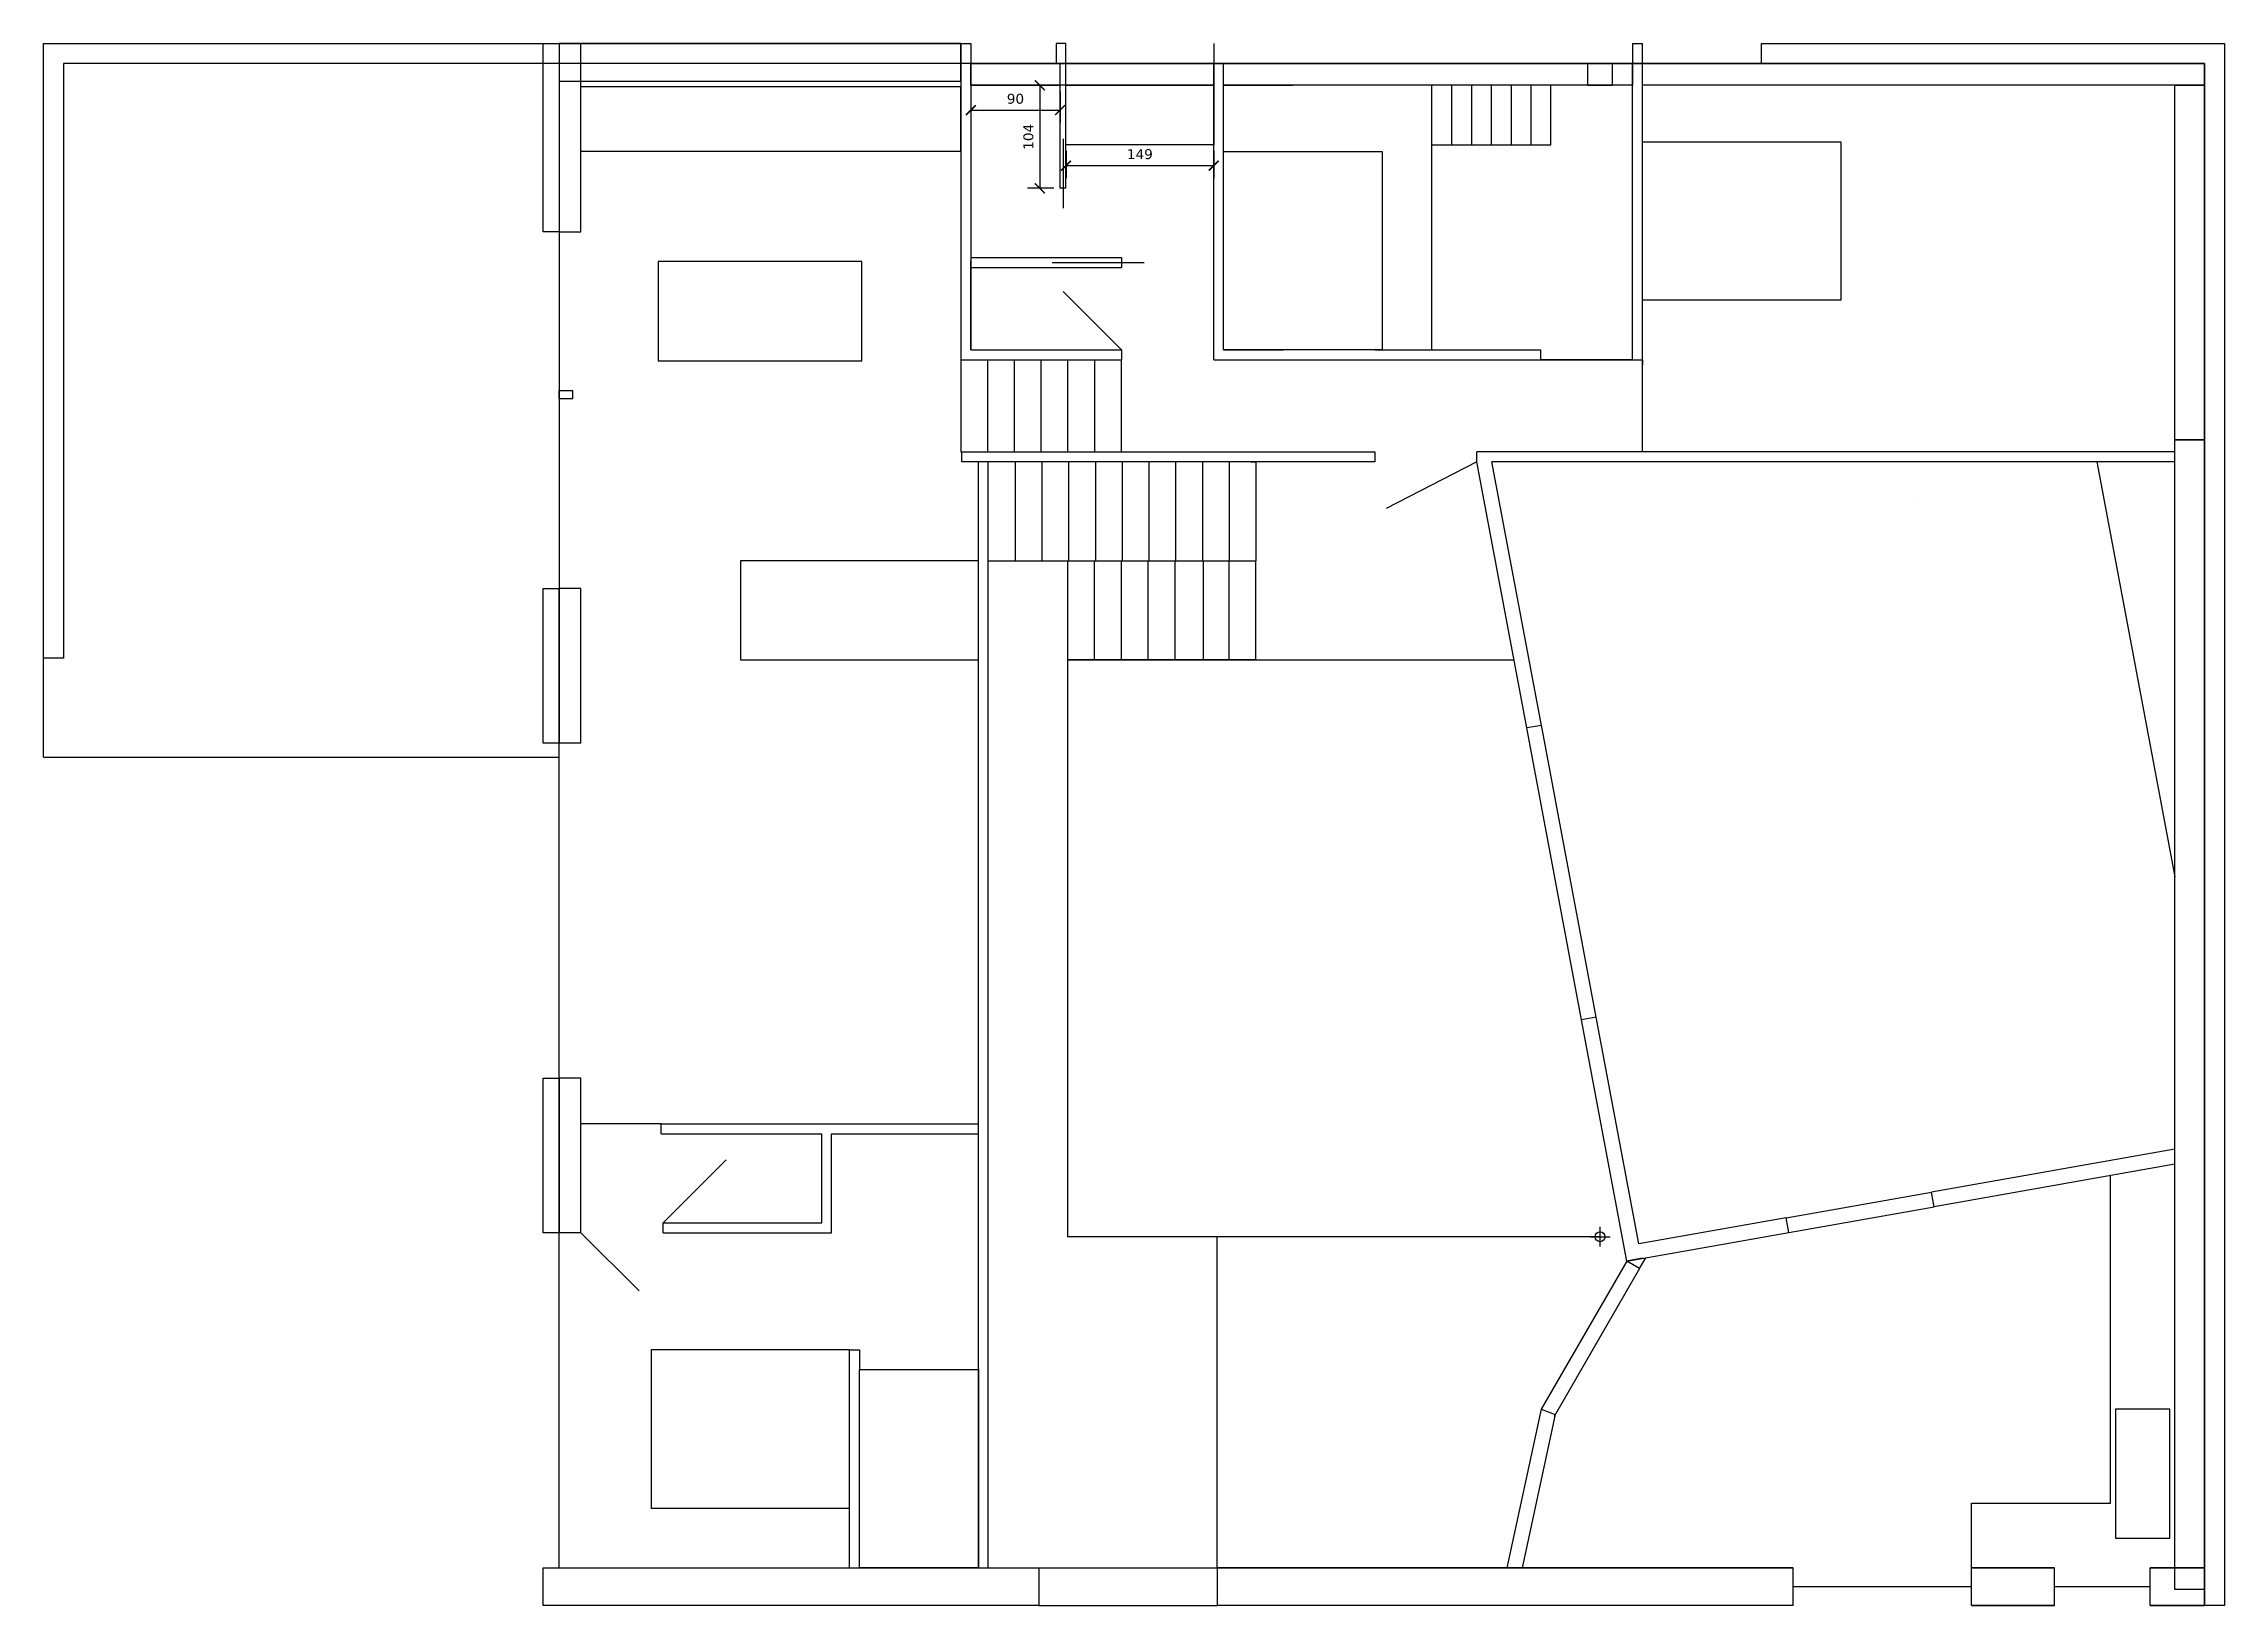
# Model space of a CAD drawing. Header units: centimetres. Extents: x -262314 to 1497847, y -126598 to 219599.
# Drawn here: x 707376 to 729376, y 60783 to 76543 of the extents above; entities that cross this region are included whole.
import ezdxf

# ---------------------------------------------------------------- set-up
doc = ezdxf.new("R2010")
doc.units = ezdxf.units.CM
doc.header["$PDMODE"] = 34
doc.header["$PDSIZE"] = 100
for name, color, linetype in [('A-terrasse-exterieur', 36, 'Continuous'), ('A-Wall', 30, 'Continuous'), ('AC-Calcul ratios', 4, 'Continuous'), ('Dimensions', 6, 'Continuous'), ('I-Cloison', 11, 'Continuous'), ('I-STAIRS', 44, 'Continuous'), ('IS-Ouate', 253, 'Continuous'), ('Isolant pourtour radier', 36, 'Continuous'), ('Mobilier PMR', 201, 'Continuous'), ('Mur de soutenement', 1, 'Continuous'), ('Portes', 3, 'Continuous')]:
    doc.layers.add(name, color=color, linetype=linetype)
doc.styles.add('Seb', font='Verdana.ttf')
doc.dimstyles.new('d', dxfattribs={"dimtxt": 1, "dimasz": 1, "dimexe": 1.25, "dimexo": 0.625, "dimtad": 1, "dimdec": 1, "dimlfac": 0.1, "dimtxsty": 'Seb', "dimblk": 'ARCHTICK', "dimblk1": 'ARCHTICK', "dimblk2": 'ARCHTICK', "dimcen": 2.5, "dimclrd": 256, "dimclre": 256, "dimadec": 0, "dimazin": 0, "dimtfac": 1, "dimtdec": 1, "dimtmove": 0, "dimatfit": 3, "dimldrblk": 'ARCHTICK', "dimfxl": 1, "dimlwd": -1, "dimlwe": -1, "dimarcsym": 0})

# ---------------------------------------------------------------- blocks, each defined once
blk = doc.blocks.new('_ArchTick')
at = {"color": 0, "linetype": 'ByBlock', "const_width": 0.15}
blk.add_lwpolyline([(-0.5, -0.5), (0.5, 0.5)], dxfattribs=at)
blk = doc.blocks.new('*D2761')
at = {"layer": 'Defpoints', "color": 0, "transparency": 16777216}
for p in [(717630, 76123), (717426, 75083), (717630, 75083)]:
    blk.add_point(p, dxfattribs=at)
at = {"layer": 'Dimensions', "transparency": 16777216}
for p, q in [((717567, 76123), (717301, 76123)), ((717426, 76123), (717426, 75083)), ((717567, 75083), (717301, 75083))]:
    blk.add_line(p, q, dxfattribs=at)
at = {"layer": 'Dimensions', "transparency": 16777216, "xscale": 100, "yscale": 100, "zscale": 100}
for p, rotation in [((717426, 76123), 90), ((717426, 75083), 270)]:
    blk.add_blockref('_ArchTick', p, dxfattribs=dict(at, rotation=rotation))
at = {"layer": 'Dimensions', "color": 0, "transparency": 16777216, "insert": (717311, 75603), "char_height": 100, "attachment_point": 5, "rotation": 90, "style": 'Seb'}
blk.add_mtext('104', dxfattribs=at)
blk = doc.blocks.new('*D2763')
at = {"layer": 'Defpoints', "color": 0, "transparency": 16777216}
for p in [(716730, 76123), (717630, 76123), (717630, 75872)]:
    blk.add_point(p, dxfattribs=at)
at = {"layer": 'Dimensions', "transparency": 16777216}
for p, q in [((716730, 76061), (716730, 75747)), ((717630, 76061), (717630, 75747)), ((716730, 75872), (717630, 75872))]:
    blk.add_line(p, q, dxfattribs=at)
at = {"layer": 'Dimensions', "transparency": 16777216, "xscale": 100, "yscale": 100, "zscale": 100, "rotation": 180}
blk.add_blockref('_ArchTick', (716730, 75872), dxfattribs=at)
at = {"layer": 'Dimensions', "transparency": 16777216, "xscale": 100, "yscale": 100, "zscale": 100}
blk.add_blockref('_ArchTick', (717630, 75872), dxfattribs=at)
at = {"layer": 'Dimensions', "color": 0, "transparency": 16777216, "insert": (717180, 75986), "char_height": 100, "attachment_point": 5, "style": 'Seb'}
blk.add_mtext('90', dxfattribs=at)
blk = doc.blocks.new('*D2765')
at = {"layer": 'Defpoints', "color": 0, "transparency": 16777216}
for p in [(717690, 75523), (719180, 75523), (719180, 75312)]:
    blk.add_point(p, dxfattribs=at)
at = {"layer": 'Dimensions', "transparency": 16777216}
for p, q in [((717690, 75461), (717690, 75187)), ((719180, 75461), (719180, 75187)), ((717690, 75312), (719180, 75312))]:
    blk.add_line(p, q, dxfattribs=at)
at = {"layer": 'Dimensions', "transparency": 16777216, "xscale": 100, "yscale": 100, "zscale": 100, "rotation": 180}
blk.add_blockref('_ArchTick', (717690, 75312), dxfattribs=at)
at = {"layer": 'Dimensions', "transparency": 16777216, "xscale": 100, "yscale": 100, "zscale": 100}
blk.add_blockref('_ArchTick', (719180, 75312), dxfattribs=at)
at = {"layer": 'Dimensions', "color": 0, "transparency": 16777216, "insert": (718435, 75427), "char_height": 100, "attachment_point": 5, "style": 'Seb'}
blk.add_mtext('149', dxfattribs=at)

msp = doc.modelspace()

# ---------------------------------------------------------------- linework, layer by layer
at = {"layer": 'A-terrasse-exterieur'}
msp.add_line((707375.94, 69343.39), (712575.94, 69343.39), dxfattribs=at)
at = {"layer": 'A-Wall'}
for p, q in [((712415.94, 60783.39), (712415.94, 61163.39)), ((712415.94, 61163.39), (717415.94, 61163.39)), ((717415.94, 61163.39), (717415.94, 60783.39)), ((719215.94, 61163.39), (725025.94, 61163.39)), ((719215.94, 61163.39), (719215.94, 60783.39)), ((725025.94, 60783.39), (725025.94, 61163.39)), ((726825.94, 61163.39), (727660.94, 61163.39)), ((726825.94, 60783.39), (726825.94, 61163.39)), ((727660.94, 60783.39), (727660.94, 61163.39)), ((728625.94, 61163.39), (729175.94, 61163.39)), ((728625.94, 60783.39), (728625.94, 61163.39)), ((729175.94, 61163.39), (729175.94, 60783.39)), ((717415.94, 60783.39), (712415.94, 60783.39)), ((725025.94, 60783.39), (719215.94, 60783.39)), ((727660.94, 60783.39), (726825.94, 60783.39)), ((729175.94, 60783.39), (728625.94, 60783.39))]:
    msp.add_line(p, q, dxfattribs=at)
for points in [[(712575.94, 74643.39), (712415.94, 74643.39), (712415.94, 76543.39), (712575.94, 76543.39), (712575.94, 74643.39)], [(712575.94, 64543.39), (712415.94, 64543.39), (712415.94, 66103.39), (712575.94, 66103.39), (712575.94, 64543.39)], [(725025.94, 61163.39), (719215.94, 61163.39)], [(727660.94, 61163.39), (726825.94, 61163.39)], [(728625.94, 60783.39), (729175.94, 60783.39), (729175.94, 61163.39), (728625.94, 61163.39)], [(726825.94, 60783.39), (727660.94, 60783.39)]]:
    msp.add_lwpolyline(points, dxfattribs=at)
for points in [[(712575.94, 76543.39), (712575.94, 76163.39), (716629.73, 76163.39), (716629.73, 76543.39)], [(712575.94, 69483.39), (712415.94, 69483.39), (712415.94, 71043.39), (712575.94, 71043.39)]]:
    msp.add_lwpolyline(points, close=True, dxfattribs=at)
at = {"layer": 'AC-Calcul ratios'}
for p, q in [((722339.06, 69637.93), (721836.18, 72323.39)), ((722485.41, 69663.73), (721985.82, 72323.39)), ((722485.41, 69663.73), (722339.06, 69637.93)), ((723038.79, 66717.74), (722890.78, 66691.64)), ((723346.53, 64257.82), (722890.78, 66691.64)), ((723467.92, 64433.2), (723038.79, 66717.74)), ((728875.94, 65386.78), (726421.5, 64954)), ((728875.94, 65234.47), (726447.67, 64805.57)), ((726447.83, 64804.66), (726421.5, 64954)), ((724954.98, 64695.41), (723467.92, 64433.2)), ((724981.32, 64546.08), (724954.98, 64695.41)), ((723346.53, 64257.82), (724981.32, 64546.08)), ((723504.1, 64285.65), (723346.53, 64257.82)), ((723476.44, 64182.82), (723346.53, 64257.82)), ((723476.44, 64182.82), (723539.37, 64291.82)), ((722483.71, 62763.37), (722136.67, 61163.39)), ((722625.33, 62708.66), (722290.16, 61163.39)), ((722483.71, 62763.37), (722625.33, 62708.66)), ((722136.67, 61163.39), (722290.16, 61163.39))]:
    msp.add_line(p, q, dxfattribs=at)
msp.add_lwpolyline([(728090.44, 72323.39), (728875.94, 68136.66)], dxfattribs=at)
at = {"layer": 'I-Cloison'}
for p, q in [((712575.94, 76543.39), (712575.94, 74643.39)), ((712795.94, 74643.39), (712795.94, 76543.39)), ((716629.73, 76543.39), (716629.73, 76108.39)), ((716629.73, 76343.39), (716629.73, 73353.39)), ((716729.73, 76343.39), (716629.73, 76343.39)), ((716729.73, 76543.39), (716729.73, 76343.39)), ((716729.73, 76343.39), (716729.73, 73453.39)), ((717629.73, 75083.39), (717629.73, 76343.39)), ((717689.73, 75083.39), (717689.73, 76343.39)), ((719179.73, 73353.39), (719179.73, 76343.39)), ((719279.73, 73453.39), (719279.73, 76343.39)), ((723185.54, 76343.39), (723405.54, 76343.39)), ((723405.54, 73353.39), (723405.54, 76343.39)), ((723505.54, 76343.39), (723405.54, 76343.39)), ((723505.54, 73353.39), (723505.54, 76343.39)), ((716729.73, 76123.39), (716729.73, 74283.39)), ((716729.73, 76123.39), (717629.73, 76123.39)), ((719279.73, 76123.39), (719879.73, 76123.39)), ((719879.73, 76123.39), (719979.73, 76123.39)), ((721379.73, 73453.39), (721379.73, 76123.39)), ((722579.73, 76123.39), (721379.73, 76123.39)), ((721579.73, 76123.39), (721579.73, 75523.39)), ((721779.73, 76123.39), (721779.73, 75523.39)), ((721979.73, 76123.39), (721979.73, 75523.39)), ((722179.73, 76123.39), (722179.73, 75523.39)), ((722379.73, 76123.39), (722379.73, 75523.39)), ((722579.73, 75523.39), (722579.73, 76123.39)), ((721379.73, 75523.39), (722579.73, 75523.39)), ((717689.73, 75083.39), (717629.73, 75083.39)), ((712575.94, 74643.39), (712795.94, 74643.39)), ((716729.73, 74383.39), (718249.73, 74383.39)), ((718249.73, 74383.39), (718249.73, 74283.39)), ((716729.73, 73453.39), (716729.73, 74353.39)), ((716729.73, 74283.39), (718249.73, 74283.39)), ((716629.73, 73353.39), (718249.73, 73353.39)), ((716729.73, 73453.39), (718249.73, 73453.39)), ((718249.73, 73453.39), (718249.73, 73353.39)), ((719179.73, 73353.39), (719879.73, 73353.39)), ((719179.73, 73353.39), (723505.54, 73353.39)), ((719279.73, 73453.39), (719879.73, 73453.39)), ((720809.73, 73453.39), (722475.54, 73453.39)), ((722475.54, 73453.39), (722475.54, 73353.39)), ((723505.54, 73353.39), (723505.54, 73303.39)), ((712575.94, 72963.39), (712575.94, 73043.39)), ((712575.94, 73043.39), (712715.94, 73043.39)), ((712715.94, 72963.39), (712715.94, 73043.39)), ((712575.94, 72963.39), (712715.94, 72963.39)), ((716638.6, 72323.39), (716638.6, 72423.39)), ((720806.18, 72423.39), (720806.18, 72323.39)), ((728875.94, 72423.39), (721836.18, 72423.39)), ((721836.18, 72323.39), (721836.18, 72423.39)), ((720806.18, 72323.39), (716638.6, 72323.39)), ((716805.94, 61163.39), (716805.94, 72323.39)), ((716905.94, 61163.39), (716905.94, 72323.39)), ((728875.94, 72323.39), (721985.82, 72323.39)), ((726275.94, 71908.44), (726275.94, 71908.44)), ((712575.94, 69483.39), (712575.94, 71043.39)), ((712795.94, 71043.39), (712575.94, 71043.39)), ((712795.94, 69483.39), (712795.94, 71043.39)), ((712795.94, 69483.39), (712575.94, 69483.39)), ((712575.94, 64543.39), (712575.94, 66103.39)), ((712795.94, 66103.39), (712575.94, 66103.39)), ((712795.94, 64543.39), (712795.94, 66103.39)), ((713605.94, 65543.39), (713605.94, 65643.39)), ((713605.94, 65643.39), (716805.94, 65643.39)), ((713605.94, 65543.39), (715225.94, 65543.39)), ((715225.94, 64643.39), (715225.94, 65543.39)), ((715325.94, 65543.39), (716805.94, 65543.39)), ((715325.94, 64543.39), (715325.94, 65543.39)), ((716805.94, 61163.39), (716805.94, 65333.39)), ((712795.94, 64543.39), (712575.94, 64543.39)), ((713625.94, 64643.39), (715225.94, 64643.39)), ((713625.94, 64543.39), (713625.94, 64643.39)), ((713625.94, 64543.39), (715325.94, 64543.39)), ((715505.94, 61163.39), (715505.94, 63363.39)), ((715505.94, 63363.39), (715605.94, 63363.39)), ((715605.94, 63363.39), (715605.94, 63163.39))]:
    msp.add_line(p, q, dxfattribs=at)
for points in [[(719179.73, 76123.39), (719179.73, 75523.39), (717689.73, 75523.39), (717689.73, 76123.39), (719179.73, 76123.39)], [(716629.73, 72423.39), (720806.18, 72423.39)]]:
    msp.add_lwpolyline(points, dxfattribs=at)
for points in [[(725505.54, 73953.39), (723505.54, 73953.39), (723505.54, 75553.39), (725505.54, 75553.39)], [(720879.73, 75453.39), (720879.73, 73453.39), (719279.73, 73453.39), (719279.73, 75453.39)], [(713505.94, 61763.39), (715505.94, 61763.39), (715505.94, 63363.39), (713505.94, 63363.39)], [(716805.94, 63163.39), (716805.94, 61163.39), (715605.94, 61163.39), (715605.94, 63163.39)]]:
    msp.add_lwpolyline(points, close=True, dxfattribs=at)
at = {"layer": 'I-STAIRS'}
for p, q in [((722952.94, 76123.39), (722952.94, 76343.39)), ((723202.94, 76343.39), (722952.94, 76343.39)), ((723202.94, 76123.39), (723202.94, 76343.39)), ((722952.94, 76123.39), (723202.94, 76123.39)), ((716899.73, 72423.39), (716899.73, 73353.39)), ((717169.73, 72423.39), (717169.73, 73353.39)), ((717439.73, 72423.39), (717439.73, 73353.39)), ((717709.73, 72423.39), (717709.73, 73353.39)), ((717979.73, 72423.39), (717979.73, 73353.39)), ((718249.73, 72423.39), (718249.73, 73353.39)), ((717665.94, 72323.39), (716905.94, 72323.39)), ((717175.94, 72323.39), (717175.94, 71323.39)), ((717445.94, 72323.39), (717445.94, 71323.39)), ((717935.94, 72323.39), (717665.94, 72323.39)), ((717715.94, 72323.39), (717715.94, 71323.39)), ((718205.94, 72323.39), (717935.94, 72323.39)), ((717985.94, 72323.39), (717985.94, 71323.39)), ((718475.94, 72323.39), (718205.94, 72323.39)), ((718255.94, 72323.39), (718255.94, 71323.39)), ((718745.94, 72323.39), (718475.94, 72323.39)), ((718525.94, 72323.39), (718525.94, 71323.39)), ((719015.94, 72323.39), (718745.94, 72323.39)), ((718795.94, 72323.39), (718795.94, 71323.39)), ((719285.94, 72323.39), (719015.94, 72323.39)), ((719065.94, 72323.39), (719065.94, 71323.39)), ((719555.94, 72323.39), (719285.94, 72323.39)), ((719555.94, 72323.39), (719285.94, 72323.39)), ((719335.94, 72323.39), (719335.94, 71323.39)), ((719555.94, 72323.39), (719605.94, 72323.39)), ((719605.94, 72323.39), (719605.94, 71323.39)), ((723545.54, 72323.39), (723545.54, 72323.39)), ((724115.54, 72323.39), (724115.54, 72323.39)), ((716905.94, 71323.39), (719605.94, 71323.39)), ((717705.94, 71323.39), (717705.94, 70323.39)), ((717977.37, 70323.39), (717977.37, 71323.39)), ((718248.8, 70323.39), (718248.8, 71323.39)), ((718509.73, 71323.39), (718509.73, 71323.39)), ((718520.23, 70323.39), (718520.23, 71323.39)), ((718791.66, 70323.39), (718791.66, 71323.39)), ((719075.95, 70323.39), (719075.95, 71323.39)), ((719334.52, 70323.39), (719334.52, 71323.39)), ((719605.94, 70323.39), (719605.94, 71323.39)), ((707375.94, 69343.39), (707375.94, 70343.39)), ((717705.94, 70323.39), (722210.7, 70323.39)), ((717705.94, 70323.39), (717705.94, 64503.39)), ((717705.94, 70323.39), (717705.94, 68703.39)), ((719605.94, 70323.39), (717705.94, 70323.39)), ((719075.95, 70323.39), (719075.95, 70323.39)), ((723077.94, 64503.39), (717705.94, 64503.39)), ((719215.94, 61163.39), (719215.94, 64503.39))]:
    msp.add_line(p, q, dxfattribs=at)
at = {"layer": 'IS-Ouate'}
for points in [[(716729.73, 76343.39), (719179.73, 76343.39), (719179.73, 76123.39), (716729.73, 76123.39), (716729.73, 76343.39)], [(719159.73, 76343.39), (723405.54, 76343.39), (723405.54, 76123.39), (719279.73, 76123.39), (719279.73, 76343.39)], [(723505.54, 76343.39), (729175.94, 76343.39), (729175.94, 76123.39), (723505.54, 76123.39), (723505.54, 76343.39)], [(729175.94, 72543.39), (728875.94, 72543.39), (728875.94, 76123.39), (729175.94, 76123.39), (729175.94, 72543.39)]]:
    msp.add_lwpolyline(points, dxfattribs=at)
at = {"layer": 'Isolant pourtour radier'}
msp.add_lwpolyline([(729175.94, 60943.39), (728875.94, 60943.39), (728875.94, 72543.39), (729175.94, 72543.39)], close=True, dxfattribs=at)
at = {"layer": 'Mobilier PMR'}
for p, q in [((728225.94, 61813.39), (728225.94, 65119.66)), ((726825.94, 61163.39), (726825.94, 61813.39)), ((726825.94, 61813.39), (728225.94, 61813.39))]:
    msp.add_line(p, q, dxfattribs=at)
at = {"layer": 'Mur de soutenement'}
for p, q in [((716729.73, 76543.39), (716729.73, 76343.39)), ((719179.73, 76543.39), (719179.73, 76343.39)), ((723405.54, 76543.39), (723405.54, 76343.39)), ((723505.54, 76343.39), (723505.54, 76543.39)), ((724705.54, 76343.39), (724705.54, 76543.39))]:
    msp.add_line(p, q, dxfattribs=at)
for points in [[(707375.94, 76343.39), (707375.94, 76543.39), (716729.73, 76543.39)], [(707575.94, 76343.39), (707575.94, 70343.39), (707375.94, 70343.39), (707375.94, 76543.39), (707575.94, 76543.39)], [(729175.94, 76343.39), (707575.94, 76343.39)], [(722615.54, 76343.39), (724915.54, 76343.39)], [(723405.54, 76543.39), (723505.54, 76543.39)], [(724705.54, 76543.39), (729375.94, 76543.39), (729375.94, 76343.39)], [(729175.94, 76543.39), (729375.94, 76543.39), (729375.94, 60783.39), (729175.94, 60783.39), (729175.94, 76343.39)]]:
    msp.add_lwpolyline(points, dxfattribs=at)
msp.add_lwpolyline([(717689.73, 76343.39), (717689.73, 76543.39), (717589.73, 76543.39), (717589.73, 76343.39)], close=True, dxfattribs=at)
at = {"layer": 'Portes'}
for p, q in [((716729.73, 76343.39), (719179.73, 76343.39)), ((719879.73, 76343.39), (720809.73, 76343.39)), ((723405.54, 76343.39), (722205.54, 76343.39)), ((723505.54, 76343.39), (724705.54, 76343.39)), ((717659.73, 75583.39), (717659.73, 74883.39)), ((712575.94, 74643.39), (712575.94, 73003.39)), ((717549.73, 74333.39), (718479.73, 74333.39)), ((718249.73, 73453.39), (717662.83, 74040.28)), ((716629.73, 73353.39), (716629.73, 72423.39)), ((723405.54, 73353.39), (722475.54, 73353.39)), ((723505.54, 72423.39), (723505.54, 73353.39)), ((712575.94, 73003.39), (712575.94, 71043.39)), ((721836.18, 72323.39), (720920.21, 71852.32)), ((722890.78, 66691.64), (722339.06, 69637.93)), ((723038.21, 66719.25), (722486.49, 69665.54)), ((712575.94, 66103.39), (712575.94, 69483.39)), ((713605.94, 65643.39), (712795.94, 65643.39)), ((713625.94, 64643.39), (714262.34, 65279.78)), ((724955.27, 64693.8), (726421.78, 64952.38)), ((724981.32, 64546.08), (726447.83, 64804.66)), ((712575.94, 61163.39), (712575.94, 64543.39)), ((712795.94, 64543.39), (713382.84, 63956.49)), ((723346.53, 64257.82), (722483.71, 62763.37)), ((723476.44, 64182.82), (722613.62, 62688.37)), ((717415.94, 61163.39), (719215.94, 61163.39)), ((725025.94, 60973.39), (726825.94, 60973.39)), ((727660.94, 60973.39), (728625.94, 60973.39)), ((717415.94, 60783.39), (719215.94, 60783.39))]:
    msp.add_line(p, q, dxfattribs=at)
for points in [[(712575.94, 76143.39), (712575.94, 75443.39)], [(712795.94, 75458.39), (716629.73, 75458.39), (716629.73, 76108.39), (712795.94, 76108.39)], [(716805.94, 71323.39), (714405.94, 71323.39), (714405.94, 70323.39), (716805.94, 70323.39), (716805.94, 71323.39)]]:
    msp.add_lwpolyline(points, dxfattribs=at)
for points in [[(715629.73, 74343.39), (713575.94, 74343.39), (713575.94, 73343.39), (715629.73, 73343.39)], [(728275.94, 61463.39), (728825.94, 61463.39), (728825.94, 62763.39), (728275.94, 62763.39)]]:
    msp.add_lwpolyline(points, close=True, dxfattribs=at)
msp.add_point((723077.94, 64503.39), dxfattribs=at)

# ---------------------------------------------------------------- dimensions: what is measured, and where the dimension line sits
at = {"layer": 'Dimensions'}
for base, p1, p2, picture, middle in [((717629.73, 75871.56), (716729.73, 76123.39), (717629.73, 76123.39), '*D2763', (717179.73, 75986.45)), ((719179.73, 75312.45), (717689.73, 75523.39), (719179.73, 75523.39), '*D2765', (718434.73, 75427.34))]:
    dim = msp.add_linear_dim(base=base, p1=p1, p2=p2, dimstyle='d', dxfattribs=at)
    dim.commit()
    dim.dimension.update_dxf_attribs({"geometry": picture, "text_midpoint": middle})
dim = msp.add_linear_dim(base=(717426.21, 75083.39), p1=(717629.73, 76123.39), p2=(717629.73, 75083.39), angle=90, dimstyle='d', dxfattribs=at)
dim.commit()
dim.dimension.update_dxf_attribs({"geometry": '*D2761', "text_midpoint": (717311.32, 75603.39)})

doc.saveas('drawing.dxf')
